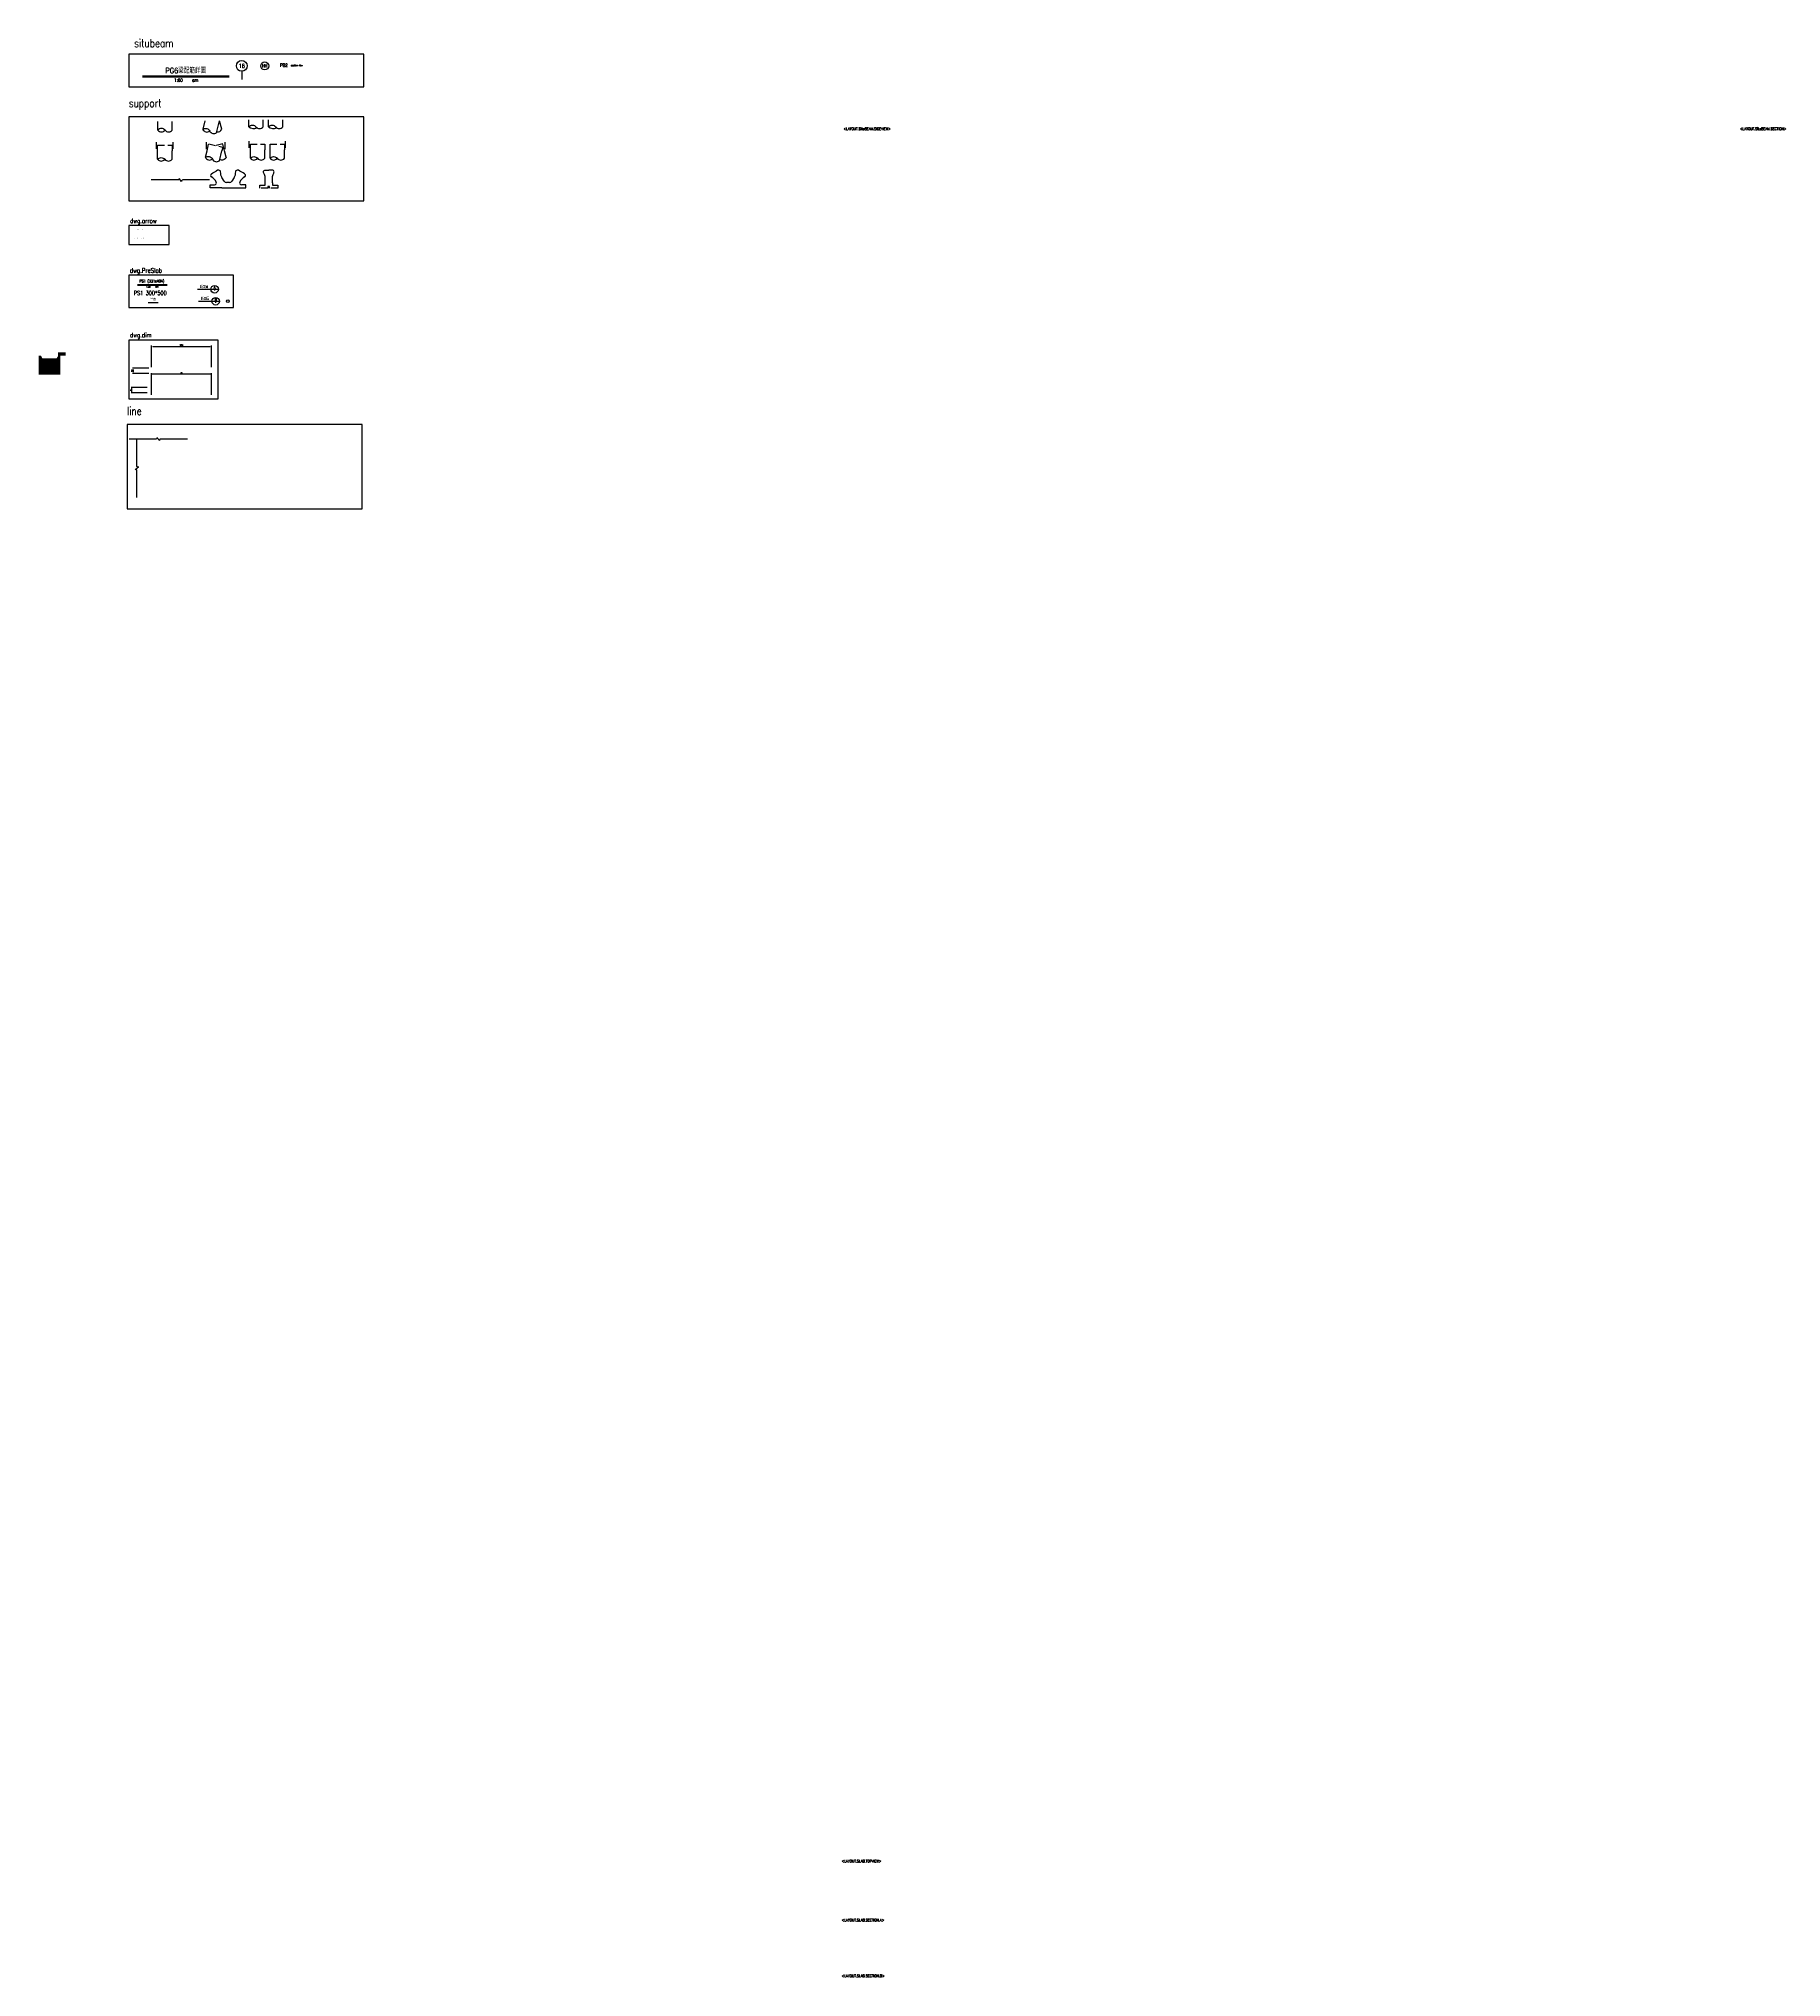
# Model space of a CAD drawing. Extents: x -4754 to 4964, y -19960 to 3841.
# Drawn here: x -4754 to 4964, y -10139 to 669 of the extents above; entities that cross this region are included whole.
import ezdxf
from ezdxf.enums import TextEntityAlignment as Align

# ---------------------------------------------------------------- set-up
doc = ezdxf.new("R2010")
doc.units = 0
doc.header["$LTSCALE"] = 3
doc.linetypes.add('DASHED', pattern=[19.05, 12.7, -6.35])
doc.layers.get('0').update_dxf_attribs({"linetype": 'CONTINUOUS'})
doc.layers.add('HB_0', color=7, linetype='CONTINUOUS', transparency=0.5)
doc.layers.add('預鑄版_HATCH', color=253, linetype='CONTINUOUS', transparency=0.8)
for name, color, linetype in [('HB_DIM', 1, 'CONTINUOUS'), ('HB_SYMBOLS', 7, 'CONTINUOUS'), ('HB_TXT_CTEXT', 2, 'CONTINUOUS'), ('RCAD.PARM.Treatle', 2, 'CONTINUOUS'), ('大樑編號', 2, 'CONTINUOUS')]:
    doc.layers.add(name, color=color, linetype=linetype)
doc.styles.get("Standard").update_dxf_attribs({"font": 'ROMANS.shx', "width": 0.8, "bigfont": 'LCHINA.shx'})
doc.dimstyles.new('30', dxfattribs={"dimscale": 3, "dimtxt": 3, "dimasz": 2.5, "dimexe": 2, "dimexo": 2, "dimgap": 1, "dimtad": 1, "dimdsep": 46, "dimtxsty": 'Standard', "dimcen": 0, "dimclrd": 256, "dimclre": 256, "dimclrt": 2, "dimadec": 0, "dimazin": 0, "dimtfac": 1, "dimtix": 1, "dimtmove": 2, "dimatfit": 3, "dimfxl": 1, "dimtolj": 1, "dimtzin": 0, "dimarcsym": 0})

# ---------------------------------------------------------------- blocks, each defined once
blk = doc.blocks.new('title_beam')
at = {"color": 3, "linetype": 'Continuous'}
blk.add_line((-241, 0), (241, 0), dxfattribs=at)
at = {"color": 1, "linetype": 'Continuous'}
blk.add_line((-241, -6), (241, -6), dxfattribs=at)
at = {"color": 3, "linetype": 'Continuous', "width": 0.8}
blk.add_attdef('TITLE', text='', height=30, dxfattribs=at).set_placement((0, 33), align=Align.MIDDLE)
at = {"linetype": 'Continuous', "width": 0.8}
blk.add_attdef('SCALE', text='', height=18, dxfattribs=at).set_placement((-41, -24), align=Align.MIDDLE)
blk.add_attdef('CM', (36, -33), '', height=18, dxfattribs=at)
blk = doc.blocks.new('line_tag')
at = {"layer": 'HB_SYMBOLS', "color": 4, "linetype": 'Continuous'}
blk.add_circle((0, 0), 22.5, dxfattribs=at)
at = {"color": 4, "linetype": 'Continuous', "width": 0.8}
blk.add_attdef('A', text='', height=18, dxfattribs=at).set_placement((0, 0), align=Align.MIDDLE)
blk = doc.blocks.new('line_guide')
at = {"color": 4, "linetype": 'Continuous'}
blk.add_line((0, 0), (0, -45), dxfattribs=at)
blk.add_circle((0, 30), 30, dxfattribs=at)
at = {"color": 4, "linetype": 'Continuous', "width": 0.8}
blk.add_attdef('A', text='', height=22.5, dxfattribs=at).set_placement((0, 30), align=Align.MIDDLE)
blk = doc.blocks.new('pile_vertical')
at = {"color": 252, "linetype": 'DASHED'}
for p, q in [((-46, -40), (-46, 0)), ((46, -40), (46, 0))]:
    blk.add_line(p, q, dxfattribs=at)
at = {"linetype": 'Continuous'}
for p, q in [((-40, -98), (-40, -50)), ((40, -98), (40, -50))]:
    blk.add_line(p, q, dxfattribs=at)
at = {"color": 252, "linetype": 'DASHED'}
blk.add_lwpolyline([(-40, -50), (-40, -20), (40, -20), (40, -50)], dxfattribs=at)
at = {"linetype": 'Continuous'}
for points in [[(-40, -98, -0.48), (0, -98, 0.48), (40, -98, 0.48)], [(-40, -98, 0.48), (0, -98, 0.48)]]:
    blk.add_lwpolyline(points, format="xyb", dxfattribs=at)
blk = doc.blocks.new('pile_racked_Transverse')
at = {"layer": 'HB_0', "linetype": 'Continuous'}
for p, q in [((-58, -86), (-49, -50)), ((20, -105), (34, -50)), ((58, -86), (49, -50))]:
    blk.add_line(p, q, dxfattribs=at)
at = {"layer": 'HB_0', "color": 252, "linetype": 'DASHED'}
for p, q in [((-52, -40), (-52, 0)), ((52, -40), (52, 0))]:
    blk.add_line(p, q, dxfattribs=at)
at = {"layer": 'HB_0', "linetype": 'Continuous'}
for points in [[(-58, -86, -0.48), (-19, -96, 0.48), (20, -105, 0.48)], [(-58, -86, 0.48), (-19, -96, 0.48)], [(58, -86, -0.439137), (22, -98, -0.439137)]]:
    blk.add_lwpolyline(points, format="xyb", dxfattribs=at)
at = {"layer": 'HB_0', "color": 252, "linetype": 'DASHED'}
for points in [[(-49, -50), (-39, -10), (39, -30), (34, -50)], [(49, -50), (39, -10), (0, -20)]]:
    blk.add_lwpolyline(points, dxfattribs=at)
blk = doc.blocks.new('pile_racked_Longitude')
at = {"color": 252, "linetype": 'DASHED'}
for p, q in [((101, -40), (101, 0)), ((-101, -40), (-101, 0))]:
    blk.add_line(p, q, dxfattribs=at)
at = {"linetype": 'Continuous'}
for p, q in [((-95, -98), (-95, -50)), ((-15, -98), (-15, -50)), ((15, -98), (15, -50)), ((95, -98), (95, -50))]:
    blk.add_line(p, q, dxfattribs=at)
at = {"color": 252, "linetype": 'DASHED'}
for points in [[(-95, -50), (-95, -20), (-15, -20), (-15, -50)], [(15, -50), (15, -20), (95, -20), (95, -50)]]:
    blk.add_lwpolyline(points, dxfattribs=at)
at = {"linetype": 'Continuous'}
for points in [[(-95, -98, -0.48), (-55, -98, 0.48), (-15, -98, 0.48)], [(-95, -98, 0.48), (-55, -98, 0.48)], [(15, -98, -0.48), (55, -98, 0.48), (95, -98, 0.48)], [(15, -98, 0.48), (55, -98, 0.48)]]:
    blk.add_lwpolyline(points, format="xyb", dxfattribs=at)
blk = doc.blocks.new('fender_bottom')
at = {"color": 1, "linetype": 'Continuous'}
blk.add_lwpolyline([(163, 0), (13, 0, 0.529473), (7, -9), (-7, 9, -0.532815), (-13, 0), (-163, 0)], format="xyb", dxfattribs=at)
blk = doc.blocks.new('fender_top_transverse')
at = {"layer": 'HB_0', "color": 252, "linetype": 'DASHED'}
blk.add_lwpolyline([(20, 30), (20, 18), (50, 18), (50, 0), (5, 0), (5, 10), (-5, 10), (-5, 0), (-50, 0), (-50, 18), (-20, 18), (-20, 30)], dxfattribs=at)
at = {"layer": 'HB_0', "color": 1, "linetype": 'Continuous'}
for points in [[(-20, 30), (-20, 60, 0.07193), (-26, 81, -0.041495), (-29, 88, -0.488993), (-22, 100), (0, 100)], [(20, 30), (20, 60, -0.07193), (26, 81, 0.041495), (29, 88, 0.488993), (22, 100), (0, 100)]]:
    blk.add_lwpolyline(points, format="xyb", dxfattribs=at)
blk = doc.blocks.new('pile_vertical_with_pilecap')
at = {"linetype": 'Continuous'}
for p, q in [((-40, -48), (-40, 0)), ((-40, -48), (-40, 0)), ((40, -48), (40, 0)), ((40, -48), (40, 0))]:
    blk.add_line(p, q, dxfattribs=at)
for centre, start, end in [((-20, -64), 38.718, 141.282), ((-20, -64), 38.718, 141.282), ((-20, -32), 218.718, 321.282), ((-20, -32), 218.718, 321.282), ((20, -32), 218.718, 321.282), ((20, -32), 218.718, 321.282)]:
    blk.add_arc(centre, 25.6, start, end, dxfattribs=at)
blk = doc.blocks.new('racked_with_pilecap_Transverse')
at = {"linetype": 'Continuous'}
for points in [[(-41, 0), (-53, -48)], [(24, -67), (41, 0)]]:
    blk.add_lwpolyline(points, dxfattribs=at)
for points in [[(-53, -48, -0.48), (-14, -58, 0.48), (24, -67, 0.48)], [(-53, -48, 0.48), (-14, -58, 0.48)], [(26, -63, 0.340232), (53, -48)]]:
    blk.add_lwpolyline(points, format="xyb", dxfattribs=at)
blk.add_lwpolyline([(53, -48), (41, 0)])
blk = doc.blocks.new('racked_with_pilecap_Longitude')
for p, q in [((-95, -38), (-95, 0)), ((-15, -38), (-15, 0)), ((15, -38), (15, 0)), ((95, -38), (95, 0))]:
    blk.add_line(p, q)
for points in [[(-95, -38, -0.48), (-55, -38, 0.48), (-15, -38, 0.48)], [(-95, -38, 0.326111), (-50, -43, 0.326111)], [(15, -38, -0.48), (55, -38, 0.48), (95, -38, 0.48)], [(15, -38, 0.326111), (60, -43, 0.326111)]]:
    blk.add_lwpolyline(points, format="xyb")
blk = doc.blocks.new('fender_top_longitude')
at = {"color": 7, "linetype": 'Continuous'}
for p, q in [((-100, 18), (-75, 18)), ((-35, 0), (-100, 0)), ((-92, 79), (-84, 84)), ((-84, 84), (-66, 94)), ((-58, 99), (-66, 94)), ((-35, 0), (35, 0)), ((-22, 38), (-34, 58)), ((0, 30), (-9, 30)), ((9, 30), (0, 30)), ((34, 58), (22, 38)), ((35, 0), (100, 0)), ((66, 94), (58, 99)), ((84, 84), (66, 94)), ((100, 18), (75, 18)), ((92, 79), (84, 84)), ((100, 0), (100, 18))]:
    blk.add_line(p, q, dxfattribs=at)
for centre, radius, start, end in [((-87, 70), 10, 120, 210), ((-87, 70), 10.7, 209.6202, 238.6147), ((-121, 9), 60, 22.8745, 61.2357), ((-75, 28), 10, 270, 22.8745), ((-53, 90), 10, 30, 120), ((-53, 90), 10.7, 1.3853, 30.3798), ((17, 89), 60, 178.7643, 210.2362), ((-9, 45), 15, 210, 270), ((9, 45), 15, 270, 330), ((-17, 89), 60, 329.7638, 1.2357), ((53, 90), 10.7, 149.6202, 178.6147), ((53, 90), 10, 60, 150), ((75, 28), 10, 157.1255, 270), ((121, 9), 60, 118.7643, 157.1255), ((87, 70), 10, 330, 60), ((87, 70), 10.7, 301.3853, 330.3798)]:
    blk.add_arc(centre, radius, start, end, dxfattribs=at)
blk = doc.blocks.new('*D12')
at = {"layer": 'HB_DIM', "linetype": 'Continuous', "lineweight": -2, "transparency": 16777216}
for p, q in [((-4125, -1162), (-4125, -1042)), ((-4118, -1048), (-3799, -1048)), ((-3791, -1162), (-3791, -1042))]:
    blk.add_line(p, q, dxfattribs=at)
at = {"layer": 'HB_DIM', "linetype": 'Continuous', "transparency": 16777216}
for points in [[(-4118, -1046), (-4118, -1049), (-4125, -1048)], [(-3799, -1046), (-3799, -1049), (-3791, -1048)]]:
    blk.add_solid(points, dxfattribs=at)
at = {"layer": 'HB_DIM', "color": 2, "linetype": 'Continuous', "transparency": 16777216, "insert": (-3958, -1040), "char_height": 9, "attachment_point": 5}
blk.add_mtext('\\A1;334', dxfattribs=at)
blk = doc.blocks.new('*D13')
at = {"layer": 'HB_DIM', "linetype": 'Continuous', "lineweight": -2, "transparency": 16777216}
for p, q in [((-4141, -1168), (-4231, -1168)), ((-4225, -1190), (-4225, -1175)), ((-4141, -1198), (-4231, -1198))]:
    blk.add_line(p, q, dxfattribs=at)
at = {"layer": 'HB_DIM', "linetype": 'Continuous', "transparency": 16777216}
for points in [[(-4224, -1175), (-4226, -1175), (-4225, -1168)], [(-4224, -1190), (-4226, -1190), (-4225, -1198)]]:
    blk.add_solid(points, dxfattribs=at)
at = {"layer": 'HB_DIM', "color": 2, "linetype": 'Continuous', "transparency": 16777216, "insert": (-4233, -1183), "char_height": 9, "attachment_point": 5, "rotation": 90}
blk.add_mtext('\\A1;30', dxfattribs=at)
blk = doc.blocks.new('*D21')
at = {"layer": 'HB_DIM', "linetype": 'Continuous', "lineweight": -2, "transparency": 16777216}
for p, q in [((-4125, -1316), (-4125, -1196)), ((-4122, -1199), (-3795, -1199)), ((-3791, -1316), (-3791, -1196))]:
    blk.add_line(p, q, dxfattribs=at)
at = {"layer": 'HB_DIM', "linetype": 'Continuous', "transparency": 16777216}
for points in [[(-4122, -1199), (-4122, -1200), (-4125, -1199)], [(-3795, -1199), (-3795, -1200), (-3791, -1199)]]:
    blk.add_solid(points, dxfattribs=at)
at = {"layer": 'HB_DIM', "color": 2, "linetype": 'Continuous', "transparency": 16777216, "insert": (-3958, -1195), "char_height": 4.5, "attachment_point": 5}
blk.add_mtext('\\A1;334', dxfattribs=at)
blk = doc.blocks.new('*D22')
at = {"layer": 'HB_DIM', "linetype": 'Continuous', "lineweight": -2, "transparency": 16777216}
for p, q in [((-4149, -1276), (-4239, -1276)), ((-4236, -1302), (-4236, -1280)), ((-4149, -1306), (-4239, -1306))]:
    blk.add_line(p, q, dxfattribs=at)
at = {"layer": 'HB_DIM', "linetype": 'Continuous', "transparency": 16777216}
for points in [[(-4236, -1280), (-4237, -1280), (-4236, -1276)], [(-4236, -1302), (-4237, -1302), (-4236, -1306)]]:
    blk.add_solid(points, dxfattribs=at)
at = {"layer": 'HB_DIM', "color": 2, "linetype": 'Continuous', "transparency": 16777216, "insert": (-4240, -1291), "char_height": 4.5, "attachment_point": 5, "rotation": 90}
blk.add_mtext('\\A1;30', dxfattribs=at)
blk = doc.blocks.new('CutLine_H')
at = {"color": 1, "linetype": 'Continuous'}
blk.add_lwpolyline([(163, 0), (13, 0, 0.529473), (7, -9), (-7, 9, -0.532815), (-13, 0), (-163, 0)], format="xyb", dxfattribs=at)
blk = doc.blocks.new('CutLine_V')
at = {"color": 1, "linetype": 'Continuous'}
blk.add_lwpolyline([(0, -163), (0, -13, 0.529473), (-9, -7), (9, 7, -0.532815), (0, 13), (0, 163)], format="xyb", dxfattribs=at)
blk = doc.blocks.new('slab_sectionB')
at = {"layer": 'RCAD.PARM.Treatle', "color": 3, "linetype": 'Continuous'}
for p, q in [((-75, 0), (0, 0)), ((0, 0), (42, 0))]:
    blk.add_line(p, q, dxfattribs=at)
at = {"layer": 'RCAD.PARM.Treatle', "color": 4, "linetype": 'Continuous'}
blk.add_circle((21, 0), 21, dxfattribs=at)
at = {"color": 0, "linetype": 'Continuous', "width": 0.8}
for tag, p, height in [('B', (15, 3), 15), ('-', (17, -11), 7.5)]:
    blk.add_attdef(tag, p, '', height=height, dxfattribs=at)
at = {"layer": 'RCAD.PARM.Treatle', "color": 3, "linetype": 'Continuous', "width": 0.8}
blk.add_text('斷面圖', height=15, rotation=360, dxfattribs=at).set_placement((-38, 16), align=Align.MIDDLE)
blk = doc.blocks.new('slab_PVC')
at = {"layer": 'RCAD.PARM.Treatle', "color": 4, "linetype": 'Continuous'}
blk.add_circle((0, 0), 7.53, dxfattribs=at)
blk = doc.blocks.new('slab_sectionA')
at = {"color": 3, "linetype": 'Continuous'}
for p, q in [((-75, 0), (0, 0)), ((0, 0), (42, 0))]:
    blk.add_line(p, q, dxfattribs=at)
at = {"color": 4, "linetype": 'Continuous'}
blk.add_circle((21, 0), 21, dxfattribs=at)
at = {"color": 3, "linetype": 'Continuous', "width": 0.8}
blk.add_text('斷面圖', height=15, rotation=360, dxfattribs=at).set_placement((-38, 16), align=Align.MIDDLE)
at = {"color": 0, "linetype": 'Continuous', "width": 0.8}
for tag, p, height in [('A', (16, 3), 15), ('-', (17, -8), 7.5)]:
    blk.add_attdef(tag, p, '', height=height, dxfattribs=at)
blk = doc.blocks.new('slab_topview')
at = {"color": 4, "linetype": 'Continuous'}
blk.add_line((-28, 0), (28, 0), dxfattribs=at)
at = {"color": 4, "linetype": 'Continuous', "width": 0.8}
blk.add_text('平面', height=15, rotation=360, dxfattribs=at).set_placement((0, 20), align=Align.MIDDLE)
blk = doc.blocks.new('slab_title_s')
at = {"color": 3, "linetype": 'Continuous'}
blk.add_line((-83, 0), (83, 0), dxfattribs=at)
at = {"color": 1, "linetype": 'Continuous'}
blk.add_line((-83, -3), (83, -3), dxfattribs=at)
at = {"color": 3, "linetype": 'Continuous', "width": 0.8}
blk.add_attdef('PS1', text='', height=15, dxfattribs=at).set_placement((-2, 18), align=Align.MIDDLE)
at = {"color": 0, "linetype": 'Continuous', "width": 0.8}
for tag, p in [('1:30', (-22, -12)), ('CM', (26, -12))]:
    blk.add_attdef(tag, text='', height=9, dxfattribs=at).set_placement(p, align=Align.MIDDLE)
blk = doc.blocks.new('rebar_arrowL')
at = {"color": 1, "linetype": 'Continuous', "extrusion": (0, 0, -1)}
blk.add_solid([(-8, 1), (0, 0), (-8, -1)], dxfattribs=at)
blk = doc.blocks.new('rebar_arrowU')
at = {"color": 1, "linetype": 'Continuous'}
blk.add_solid([(-1.25, -7.5), (0, 0), (1.25, -7.5)], dxfattribs=at)
blk = doc.blocks.new('rebar_arrowD')
at = {"color": 1, "linetype": 'Continuous'}
blk.add_solid([(-1.25, -7.5), (0, 0), (1.25, -7.5)], dxfattribs=at)
blk = doc.blocks.new('rebar_arrowR')
at = {"color": 1, "linetype": 'Continuous', "extrusion": (0, 0, -1)}
blk.add_solid([(-8, 1), (0, 0), (-8, -1)], dxfattribs=at)
blk = doc.blocks.new('m_Arrow_L_rebar')
at = {"color": 1, "linetype": 'Continuous', "extrusion": (0, 0, -1)}
blk.add_solid([(-8, 1), (0, 0), (-8, -1)], dxfattribs=at)
blk = doc.blocks.new('m_Arrow_U_rebar')
at = {"color": 1, "linetype": 'Continuous'}
blk.add_solid([(-1.25, -7.5), (0, 0), (1.25, -7.5)], dxfattribs=at)

msp = doc.modelspace()

# ---------------------------------------------------------------- hatches: boundary and pattern name
at = {"layer": 'HB_0'}
h = msp.add_hatch(color=253, dxfattribs=at)
h.dxf.hatch_style = 1
h.paths.add_polyline_path([(-4754.209, -1203.485), (-4754.209, -1097.485), (-4742.209, -1097.485), (-4734.209, -1113.485), (-4654.209, -1113.485), (-4646.209, -1098.485), (-4634.209, -1098.485), (-4634.209, -1203.485)])
at = {"layer": '預鑄版_HATCH', "linetype": 'Continuous'}
h = msp.add_hatch(color=256, dxfattribs=at)
h.dxf.hatch_style = 2
h.paths.add_polyline_path([(-4604.209, -1098.485), (-4604.135, -1080.485), (-4646.209, -1080.485), (-4646.209, -1098.485)])

# ---------------------------------------------------------------- linework, layer by layer
at = {"color": 7, "linetype": 'Continuous'}
msp.add_line((-3798.754, -163.408), (-3798.754, -145.408), dxfattribs=at)
at = {"color": 3, "linetype": 'Continuous'}
msp.add_line((-3869.684, -728.395), (-3794.393, -728.395), dxfattribs=at)
at = {"linetype": 'Continuous'}
for points in [[(-4251.563, 583.27), (-4251.563, 401.181), (-2940.423, 401.181), (-2940.423, 583.27)], [(-4251.641, 233.783), (-4251.641, -235.629), (-2940.5, -235.629), (-2940.5, 233.783)], [(-4251.563, -373.159), (-4251.563, -479.125), (-4025.992, -479.125), (-4025.992, -373.159)], [(-4251.563, -1011.432), (-4251.563, -1338.436), (-3753.335, -1338.436), (-3753.335, -1011.432)], [(-4261.907, -1482.91), (-4261.907, -1952.322), (-2950.767, -1952.322), (-2950.767, -1482.91)]]:
    msp.add_lwpolyline(points, close=True, dxfattribs=at)
at = {"color": 0, "linetype": 'Continuous'}
msp.add_lwpolyline([(-4252.437, -649.075), (-4252.437, -830.364), (-3667.419, -830.364), (-3667.419, -649.075)], close=True, dxfattribs=at)
at = {"layer": 'HB_TXT_CTEXT', "color": 1, "linetype": 'Continuous'}
msp.add_lwpolyline([(-4160.562, -457.462, 0, 1.25, 0), (-4158.73, -454.191, 0, 0, 0), (-4148.041, -435.106, 0, 0, 0), (-4144.291, -435.106, 0, 0, 0)], format="xyseb", dxfattribs=at)

# ---------------------------------------------------------------- block references
at = {"linetype": 'Continuous'}
for name, p, values in [('line_guide', (-3622.191, 487.362), {'A': '16'}), ('title_beam', (-3934.105, 461.895), {'TITLE': 'PG6梁配筋詳圖', 'SCALE': '1:60', 'CM': 'cm'}), ('line_tag', (-3493.783, 517.236), {'A': 'HH'})]:
    msp.add_blockref(name, p, dxfattribs=at).add_auto_attribs(values)
for name, p in [('pile_vertical_with_pilecap', (-4049.787, 207.57)), ('racked_with_pilecap_Transverse', (-3786.4, 211.864)), ('racked_with_pilecap_Longitude', (-3487.867, 215.827)), ('pile_vertical', (-4051.059, 94.652)), ('pile_racked_Transverse', (-3766.886, 93.551)), ('pile_racked_Longitude', (-3479.157, 100.189)), ('fender_top_longitude', (-3698.754, -163.408)), ('fender_top_transverse', (-3471.448, -164.851)), ('fender_bottom', (-3964.565, -118.711)), ('m_Arrow_L_rebar', (-4204.445, -392.914)), ('m_Arrow_U_rebar', (-4178.146, -390.148)), ('rebar_arrowU', (-4219.176, -440.881)), ('rebar_arrowL', (-4194.899, -444.161)), ('CutLine_H', (-4087.835, -1563.03)), ('CutLine_V', (-4207.193, -1725.654))]:
    msp.add_blockref(name, p, dxfattribs=at)
for name, p, rotation in [('rebar_arrowD', (-4205.817, -448.085), 180), ('rebar_arrowR', (-4175.622, -443.991), 180), ('rebar_arrowD', (-4166.935, -447.568), 209.9999999999997)]:
    msp.add_blockref(name, p, dxfattribs=dict(at, rotation=rotation))
at = {"color": 0, "linetype": 'Continuous'}
for name, p, values in [('slab_title_s', (-4121.006, -701.495), {'PS1': 'PS1 (331x404)', '1:30': '1:30', 'CM': 'cm'}), ('slab_sectionA', (-3794.393, -728.395), {'A': 'A', '-': '-'}), ('slab_sectionB', (-3788.551, -794.996), {'B': 'B', '-': '-'})]:
    msp.add_blockref(name, p, dxfattribs=at).add_auto_attribs(values)
msp.add_blockref('slab_topview', (-4116.788, -801.201), dxfattribs=at)
at = {"layer": 'RCAD.PARM.Treatle', "color": 0, "linetype": 'Continuous'}
msp.add_blockref('slab_PVC', (-3700.364, -793.911), dxfattribs=at)

# ---------------------------------------------------------------- texts
at = {"linetype": 'Continuous', "width": 0.8}
msp.add_text('PS1 300*500', height=22.5022, dxfattribs=at).set_placement((-4223.636, -760.19))
at = {"linetype": 'Continuous', "char_height": 45, "width": 231.61621, "attachment_point": 1}
for s, insert in [('{situbeam}', (-4221.792, 666.453)), ('support', (-4251.641, 332.499)), ('line', (-4261.907, -1384.194))]:
    msp.add_mtext(s, dxfattribs=dict(at, insert=insert))
at = {"color": 0, "linetype": 'Continuous', "char_height": 25, "width": 191.4764, "attachment_point": 1}
for s, insert in [('{dwg.arrow}', (-4245.415, -333.977)), ('{dwg.PreSlab}', (-4245.867, -610.544)), ('{dwg.dim}', (-4245.415, -971.078))]:
    msp.add_mtext(s, dxfattribs=dict(at, insert=insert))
at = {"layer": 'RCAD.PARM.Treatle', "color": 4, "linetype": 'Continuous', "width": 0.8}
for s, p in [('<LAYOUT.SituBEAM.SIDEVIEW>', (-265.427, 155.198)), ('<LAYOUT.SituBEAM.SECTION>', (4734.573, 155.198))]:
    msp.add_text(s, height=15, rotation=360, dxfattribs=at).set_placement(p, align=Align.BOTTOM_LEFT)
at = {"layer": 'RCAD.PARM.Treatle', "color": 6, "linetype": 'Continuous', "width": 0.8}
for s, p in [('<LAYOUT.SLAB.TOPVIEW>', (-165.201, -9491.803)), ('<LAYOUT.SLAB.SECTION.A>', (-157.201, -9820.595)), ('<LAYOUT.SLAB.SECTION.B>', (-156.344, -10131.995))]:
    msp.add_text(s, height=15, rotation=360, dxfattribs=at).set_placement(p, align=Align.MIDDLE)
at = {"layer": '大樑編號', "linetype": 'Continuous', "width": 0.8}
for s, height, p in [('PB2', 18, (-3386.95, 520.918)), ('section view', 9, (-3315.102, 520.325))]:
    msp.add_text(s, height=height, rotation=360, dxfattribs=at).set_placement(p, align=Align.MIDDLE)

# ---------------------------------------------------------------- dimensions: what is measured, and where the dimension line sits
at = {"layer": 'HB_DIM', "linetype": 'Continuous'}
for base, p1, p2, angle, override, picture, middle in [((-3791.139, -1047.508), (-4125.139, -1167.508), (-3791.139, -1167.508), 0, {"dimpost": '<>'}, '*D12', (-3958.139, -1040.008)), ((-4225.204, -1167.508), (-4135.204, -1197.508), (-4135.204, -1167.508), 90, {"dimtad": 4, "dimpost": '<>'}, '*D13', (-4232.704, -1182.508)), ((-4236.213, -1276.109), (-4146.213, -1306.109), (-4146.213, -1276.109), 90, {"dimscale": 1.5, "dimtad": 4, "dimpost": '<>'}, '*D22', (-4239.963, -1291.109))]:
    dim = msp.add_linear_dim(base=base, p1=p1, p2=p2, angle=angle, dimstyle='30', override=override, dxfattribs=at)
    dim.commit()
    dim.dimension.update_dxf_attribs({"geometry": picture, "text_midpoint": middle})
dim = msp.add_linear_dim(base=(-3791.267, -1199.214), p1=(-4125.267, -1319.214), p2=(-3791.267, -1319.214), angle=0, dimstyle='30', override={"dimscale": 1.5, "dimpost": '<>'}, dxfattribs=at)
dim.commit()
dim.dimension.update_dxf_attribs({"geometry": '*D21', "text_midpoint": (-3958.267, -1195.214), "dimtype": 160})

doc.saveas('drawing.dxf')
